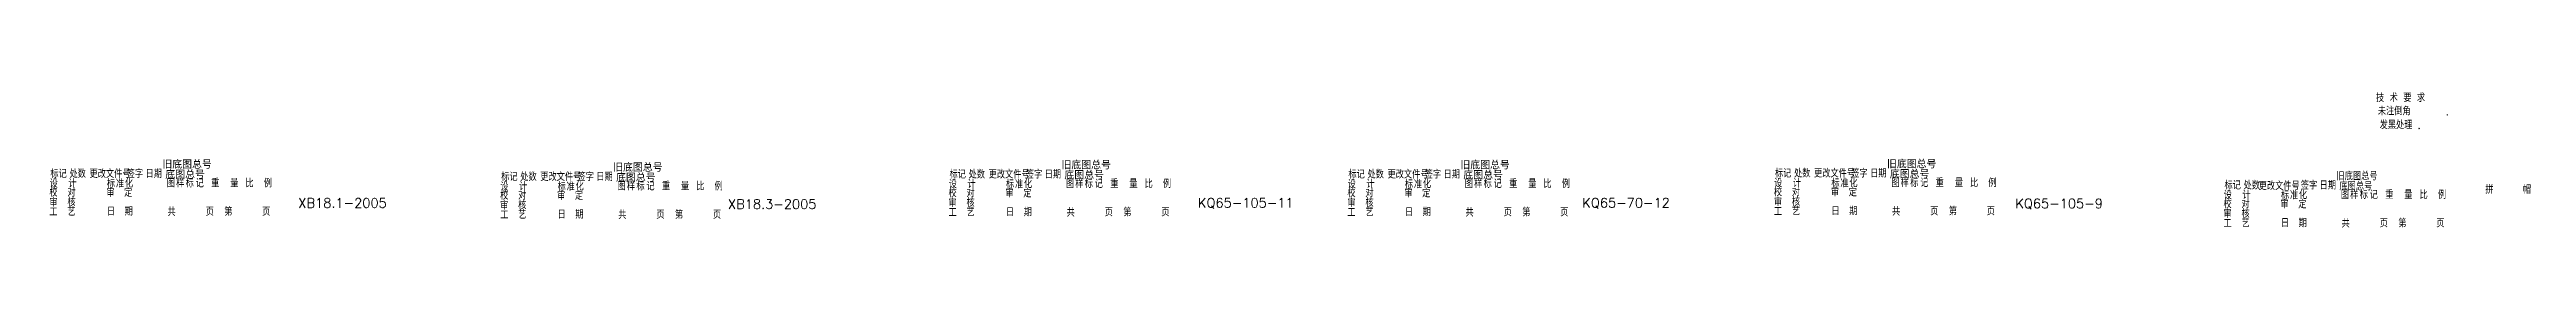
# Model space of a CAD drawing. Header units: millimetres. Extents: x 1188 to 14709, y -1491 to 2629.
# Drawn here: x 3621 to 4925, y 1016 to 1087 of the extents above; entities that cross this region are included whole.
import ezdxf

# ---------------------------------------------------------------- set-up
doc = ezdxf.new("R2010")
doc.units = ezdxf.units.MM
doc.layers.get('0').update_dxf_attribs({"lineweight": 50})
doc.layers.add('1', color=3, linetype='Continuous', lineweight=15)
doc.layers.add('标注', color=3, linetype='Continuous', lineweight=13)
doc.styles.add('GB2312', font='')
doc.styles.add('HZ', font='txt', dxfattribs={"width": 0.8, "bigfont": 'hztxt'})
doc.styles.add('HZTXT', font='txt', dxfattribs={"bigfont": 'HZTXT'})
doc.styles.get('GB2312').set_extended_font_data('FangSong_GB2312')

msp = doc.modelspace()

# ---------------------------------------------------------------- texts
at = {"color": 3, "char_height": 5, "width": 36.1292, "attachment_point": 1, "style": 'GB2312'}
for s, insert in [('{\\Ftxt,hztxt|c134;KQ65-105-11}', (4225.4934, 1031.38622)), ('{\\Ftxt,hztxt|c134;KQ65-70-12}', (4427.84944, 1031.38622)), ('{\\Ftxt,hztxt|c134;KQ65-105-9}', (4655.8189, 1030.95987))]:
    msp.add_mtext(s, dxfattribs=dict(at, insert=insert))
at = {"layer": '1', "style": 'HZ', "width": 0.8}
for s, p in [('技 术 要 求', (4845.68222, 1082.18004)), ('未注倒角      .', (4846.6385, 1075.16585)), ('发黑处理 .', (4847.57021, 1067.86397)), ('标记', (3621.3641, 1042.05299)), ('处数', (3631.4083, 1042.05299)), ('更改文件号', (3641.94612, 1042.05299)), ('签字', (3661.5409, 1042.05299)), ('日期', (3671.46261, 1042.05299)), ('标记', (3858.66992, 1040.46696)), ('处数', (3868.71412, 1040.46696)), ('更改文件号', (3879.25194, 1040.46696)), ('签字', (3898.84672, 1040.46696)), ('日期', (3908.76843, 1040.46696)), ('标记', (4094.70023, 1041.74451)), ('处数', (4104.74443, 1041.74451)), ('更改文件号', (4115.28225, 1041.74451)), ('签字', (4134.87703, 1041.74451)), ('日期', (4144.79874, 1041.74451)), ('标记', (4304.70023, 1041.74451)), ('处数', (4314.74443, 1041.74451)), ('更改文件号', (4325.28225, 1041.74451)), ('签字', (4344.87703, 1041.74451)), ('日期', (4354.79874, 1041.74451)), ('标记', (4529.242, 1042.26854)), ('处数', (4539.2862, 1042.26854)), ('更改文件号', (4549.82402, 1042.26854)), ('签字', (4569.4188, 1042.26854)), ('日期', (4579.34051, 1042.26854)), ('旧底图总号', (4824.88389, 1040.8258)), ('校', (3620.81179, 1032.17122)), ('设', (3620.93428, 1036.91427)), ('审', (3620.81179, 1026.94372)), ('核', (3630.29182, 1027.09069)), ('对', (3630.29182, 1032.17122)), ('计', (3630.80033, 1036.91427)), ('审', (3650.81409, 1032.07185)), ('标', (3651.06835, 1036.83092)), ('准', (3655.81764, 1036.83092)), ('定', (3660.17163, 1032.07185)), ('化', (3660.54838, 1036.9779)), ('图', (3682.63162, 1037.0558)), ('样', (3687.53123, 1037.0558)), ('标', (3692.55333, 1037.0558)), ('记', (3697.82041, 1037.0558)), ('重', (3705.98515, 1037.12782)), ('量', (3716.0348, 1037.12782)), ('比', (3724.03332, 1037.0558)), ('例', (3733.71005, 1037.0558)), ('校', (3858.1176, 1030.5852)), ('设', (3858.24009, 1035.32825)), ('对', (3867.59763, 1030.5852)), ('计', (3868.10615, 1035.32825)), ('审', (3888.11991, 1030.48583)), ('标', (3888.37416, 1035.2449)), ('准', (3893.12345, 1035.2449)), ('定', (3897.47745, 1030.48583)), ('化', (3897.85419, 1035.39187)), ('图', (3919.93743, 1035.46978)), ('样', (3924.83704, 1035.46978)), ('标', (3929.85914, 1035.46978)), ('记', (3935.12622, 1035.46978)), ('重', (3943.29096, 1035.5418)), ('量', (3953.34062, 1035.5418)), ('比', (3961.33914, 1035.46978)), ('例', (3971.01587, 1035.46978)), ('校', (4094.14792, 1031.86275)), ('设', (4094.27041, 1036.6058)), ('审', (4094.14792, 1026.63524)), ('核', (4103.62795, 1026.78222)), ('对', (4103.62795, 1031.86275)), ('计', (4104.13646, 1036.6058)), ('审', (4124.15022, 1031.76337)), ('标', (4124.40448, 1036.52244)), ('准', (4129.15377, 1036.52244)), ('定', (4133.50776, 1031.76337)), ('化', (4133.88451, 1036.66942)), ('图', (4155.96775, 1036.74733)), ('样', (4160.86736, 1036.74733)), ('标', (4165.88946, 1036.74733)), ('记', (4171.15654, 1036.74733)), ('重', (4179.32127, 1036.81934)), ('量', (4189.37093, 1036.81934)), ('比', (4197.36945, 1036.74733)), ('例', (4207.04618, 1036.74733)), ('校', (4304.14792, 1031.86275)), ('设', (4304.27041, 1036.6058)), ('审', (4304.14792, 1026.63524)), ('核', (4313.62795, 1026.78222)), ('对', (4313.62795, 1031.86275)), ('计', (4314.13646, 1036.6058)), ('审', (4334.15022, 1031.76337)), ('标', (4334.40448, 1036.52244)), ('准', (4339.15377, 1036.52244)), ('定', (4343.50776, 1031.76337)), ('化', (4343.88451, 1036.66942)), ('图', (4365.96775, 1036.74733)), ('样', (4370.86736, 1036.74733)), ('标', (4375.88946, 1036.74733)), ('记', (4381.15654, 1036.74733)), ('重', (4389.32127, 1036.81934)), ('量', (4399.37093, 1036.81934)), ('比', (4407.36945, 1036.74733)), ('例', (4417.04618, 1036.74733)), ('校', (4528.68969, 1032.38678)), ('设', (4528.81218, 1037.12983)), ('审', (4528.68969, 1027.15928)), ('核', (4538.16972, 1027.30625)), ('对', (4538.16972, 1032.38678)), ('计', (4538.67823, 1037.12983)), ('审', (4558.69199, 1032.28741)), ('标', (4558.94625, 1037.04648)), ('准', (4563.69554, 1037.04648)), ('定', (4568.04953, 1032.28741)), ('化', (4568.42628, 1037.19345)), ('图', (4590.50952, 1037.27136)), ('样', (4595.40913, 1037.27136)), ('标', (4600.43123, 1037.27136)), ('记', (4605.69831, 1037.27136)), ('重', (4613.86305, 1037.34338)), ('量', (4623.9127, 1037.34338)), ('比', (4631.91122, 1037.27136)), ('例', (4641.58795, 1037.27136)), ('校', (4765.35943, 1026.07679)), ('设', (4765.48192, 1030.81984)), ('标记', (4765.91174, 1035.95855)), ('对', (4774.83946, 1026.07679)), ('计', (4775.34797, 1030.81984)), ('处数', (4775.95594, 1035.95855)), ('更改文件号', (4783.91185, 1035.65503)), ('审', (4795.36173, 1025.97741)), ('标', (4795.61598, 1030.73649)), ('准', (4800.36527, 1030.73649)), ('定', (4804.71927, 1025.97741)), ('化', (4805.09601, 1030.88346)), ('签字', (4806.08854, 1035.95855)), ('日期', (4816.01025, 1035.95855)), ('底图总号', (4826.40943, 1035.48911)), ('图', (4827.17926, 1030.96137)), ('样', (4832.07887, 1030.96137)), ('标', (4837.10097, 1030.96137)), ('记', (4842.36805, 1030.96137)), ('重', (4850.53278, 1031.03339)), ('量', (4860.58244, 1031.03339)), ('比', (4868.58096, 1030.96137)), ('例', (4878.25769, 1030.96137)), ('拼     帽', (4903.19681, 1033.76369)), ('工', (3620.81179, 1021.92274)), ('艺', (3630.29182, 1022.06972)), ('日', (3651.06835, 1022.16085)), ('期', (3660.42589, 1022.16085)), ('共', (3682.99909, 1021.91729)), ('页', (3703.08749, 1022.06427)), ('第', (3712.88671, 1022.06427)), ('页', (3732.85262, 1022.06427)), ('工', (3858.1176, 1020.33672)), ('审', (3858.1176, 1025.3577)), ('核', (3867.59763, 1025.50467)), ('艺', (3867.59763, 1020.48369)), ('日', (3888.37416, 1020.57482)), ('期', (3897.7317, 1020.57482)), ('共', (3920.3049, 1020.33127)), ('页', (3940.39331, 1020.47825)), ('第', (3950.19252, 1020.47825)), ('页', (3970.15843, 1020.47825)), ('工', (4094.14792, 1021.61426)), ('艺', (4103.62795, 1021.76124)), ('日', (4124.40448, 1021.85237)), ('期', (4133.76202, 1021.85237)), ('共', (4156.33522, 1021.60882)), ('页', (4176.42362, 1021.75579)), ('第', (4186.22284, 1021.75579)), ('页', (4206.18875, 1021.75579)), ('工', (4304.14792, 1021.61426)), ('艺', (4313.62795, 1021.76124)), ('日', (4334.40448, 1021.85237)), ('期', (4343.76202, 1021.85237)), ('共', (4366.33522, 1021.60882)), ('页', (4386.42362, 1021.75579)), ('第', (4396.22284, 1021.75579)), ('页', (4416.18875, 1021.75579)), ('工', (4528.68969, 1022.1383)), ('艺', (4538.16972, 1022.28527)), ('日', (4558.94625, 1022.3764)), ('期', (4568.30379, 1022.3764)), ('共', (4590.87699, 1022.13285)), ('页', (4610.96539, 1022.27983)), ('第', (4620.76461, 1022.27983)), ('页', (4640.73052, 1022.27983)), ('工', (4765.35942, 1015.82831)), ('审', (4765.35942, 1020.84928)), ('核', (4774.83945, 1020.99626)), ('艺', (4774.83945, 1015.97528)), ('日', (4795.61598, 1016.06641)), ('期', (4804.97352, 1016.06641)), ('共', (4827.54673, 1015.82286)), ('页', (4847.63513, 1015.96984)), ('第', (4857.43435, 1015.96984)), ('页', (4877.40026, 1015.96984))]:
    msp.add_text(s, height=4, dxfattribs=at).set_placement(p)
at = {"layer": '1', "style": 'HZTXT'}
for s, p in [('旧底图总号', (3680.33626, 1046.92024)), ('底图总号', (3681.8618, 1041.58354)), ('旧底图总号', (3917.64207, 1045.33421)), ('底图总号', (3919.16761, 1039.99752)), ('旧底图总号', (4153.67238, 1046.61176)), ('底图总号', (4155.19792, 1041.27507)), ('旧底图总号', (4363.67238, 1046.61176)), ('底图总号', (4365.19792, 1041.27507)), ('旧底图总号', (4588.21416, 1047.13579)), ('底图总号', (4589.7397, 1041.7991))]:
    msp.add_text(s, height=4, dxfattribs=at).set_placement(p)
at = {"layer": '1', "insert": (3751.92386, 1031.27552), "char_height": 5, "width": 122.6190104, "attachment_point": 1, "style": 'HZTXT'}
msp.add_mtext('XB18.1-2005', dxfattribs=at)
at = {"layer": '标注', "color": 3, "linetype": 'ByBlock', "insert": (4001.37457, 1028.19341), "char_height": 5, "width": 0.000000001, "attachment_point": 5, "style": 'HZTXT'}
msp.add_mtext('XB18.3-2005', dxfattribs=at)

doc.saveas('drawing.dxf')
